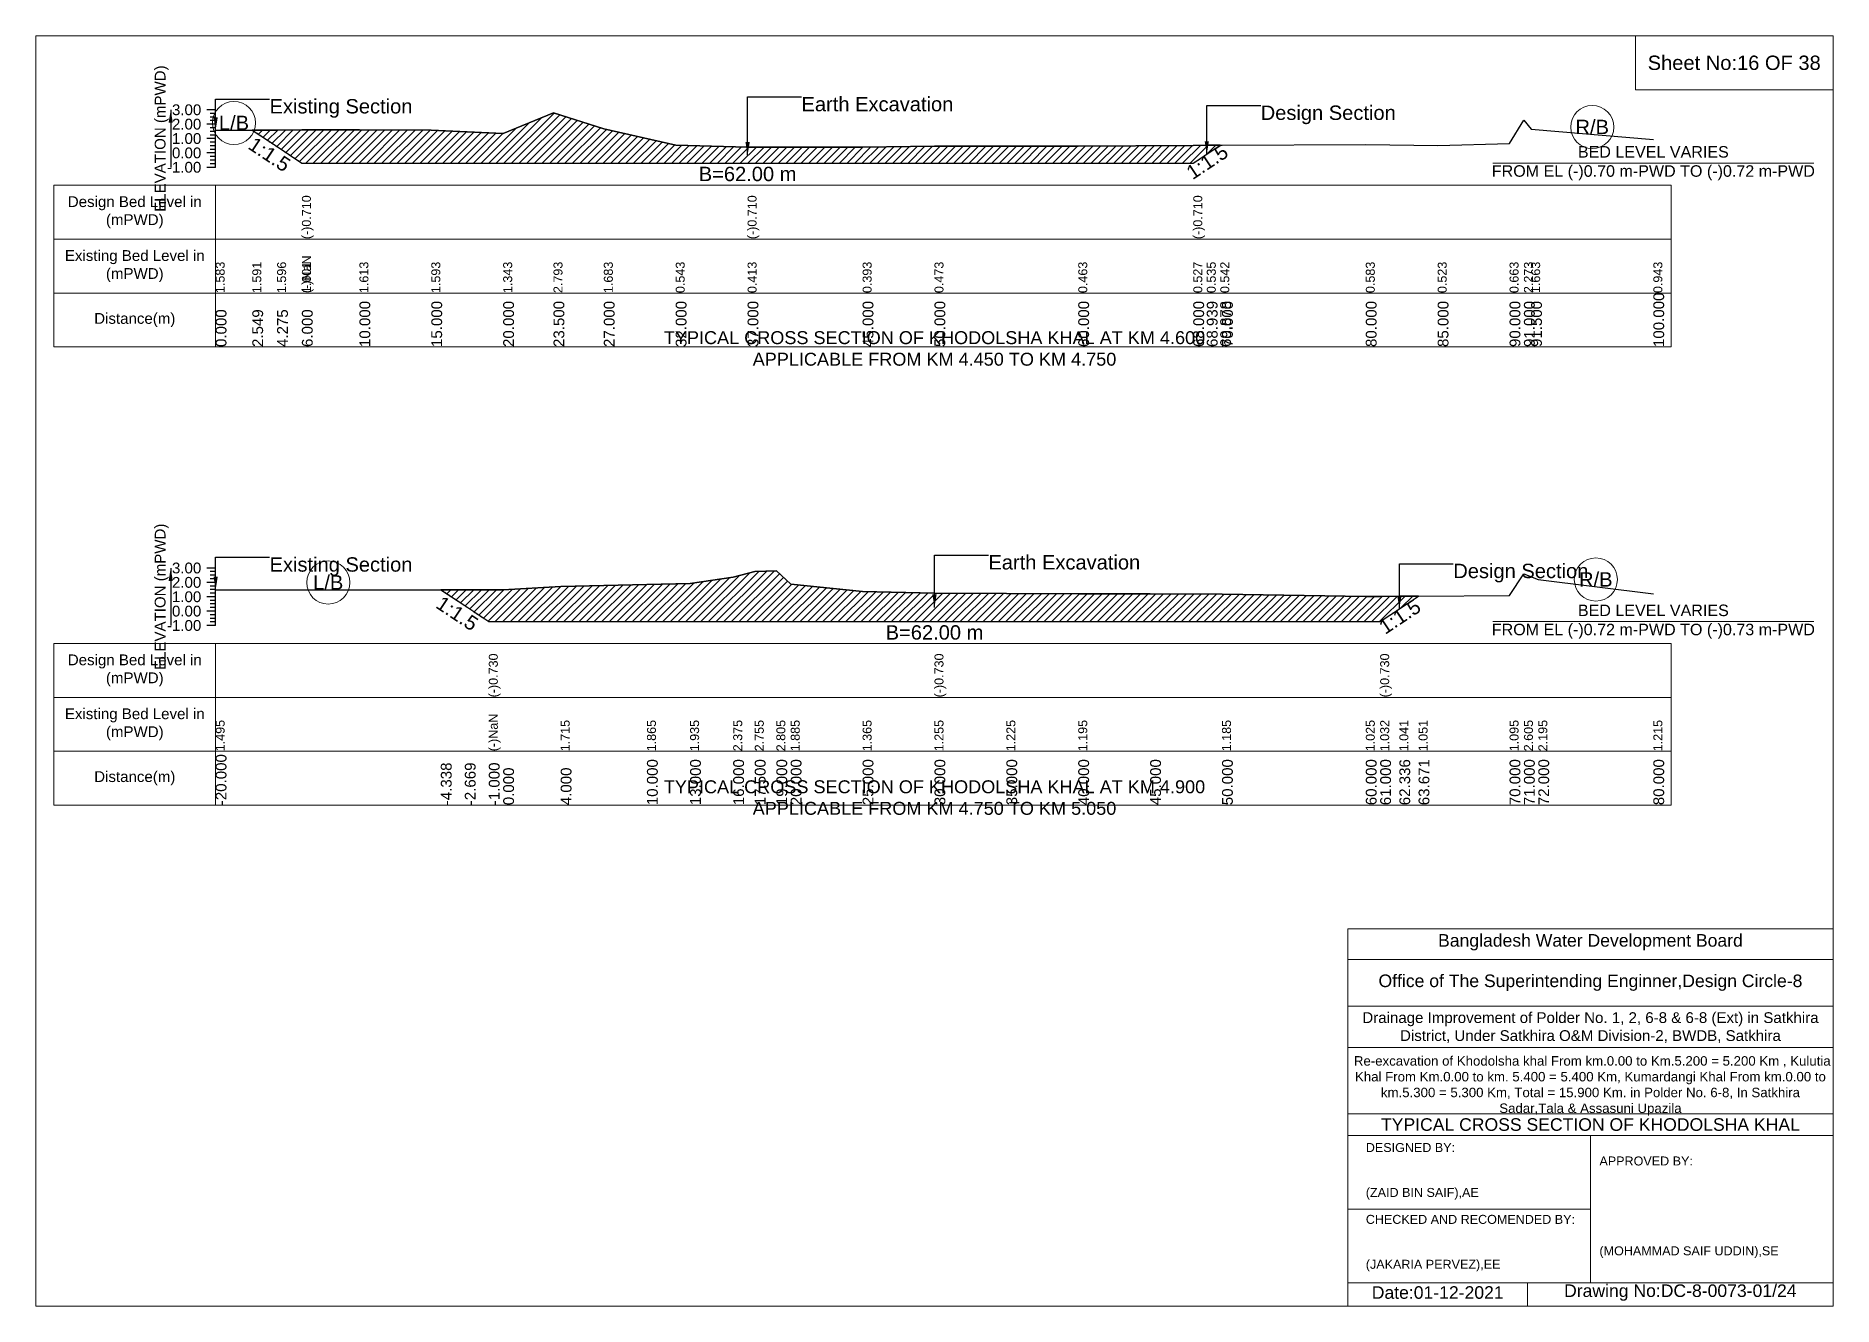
# Model space of a CAD drawing. Header units: inches. Extents: x 93000 to 476000, y -4242 to 0.
# Drawn here: x 250000 to 256000, y -4242 to 0 of the extents above; entities that cross this region are included whole.
import ezdxf

# ---------------------------------------------------------------- set-up
doc = ezdxf.new("R2010")
doc.units = ezdxf.units.IN
doc.header["$LTSCALE"] = 7
doc.header["$MEASUREMENT"] = 0
doc.linetypes.add('DASHED', pattern=[0.75, 0.5, -0.25])
for name, color, linetype, lineweight in [('Cross section Data Border', 7, 'Continuous', 9), ('Cross Section Labels', 7, 'Continuous', 9), ('Design_Bed_Level for Xsection', 7, 'DASHED', 25), ('Existing_Bed_Level for Xsection', 7, 'Continuous', 25), ('Long Section Labels', 7, 'Continuous', 9)]:
    doc.layers.add(name, color=color, linetype=linetype, lineweight=lineweight)
doc.styles.get("Standard").update_dxf_attribs({"font": 'arial.ttf'})
doc.dimstyles.get("Standard").update_dxf_attribs({"dimtxt": 0.18, "dimasz": 0.18, "dimexe": 0.18, "dimexo": 0.0625, "dimgap": 0.09, "dimtad": 0, "dimtih": 1, "dimtoh": 1, "dimdec": 4, "dimzin": 0, "dimdsep": 46, "dimtxsty": 'Standard', "dimcen": 0.09, "dimadec": 0, "dimazin": 0, "dimtfac": 1, "dimtdec": 4, "dimtofl": 0, "dimtmove": 0, "dimatfit": 3, "dimfxl": 1, "dimtolj": 1, "dimtzin": 0, "dimarcsym": 0})

msp = doc.modelspace()

# ---------------------------------------------------------------- texts
at = {"layer": 'Cross section Data Border', "attachment_point": 5}
for s, insert, char_height in [('Sheet No:16 OF 38', (255670, -90), 48), ('Bangladesh Water Development Board', (255190, -3027), 42), ('Office of The Superintending Enginner,Design Circle-8', (255190, -3162), 42)]:
    msp.add_mtext(s, dxfattribs=dict(at, insert=insert, char_height=char_height))
at = {"layer": 'Cross section Data Border'}
for s, insert, char_height, width, attachment_point in [('Design Bed Level in (mPWD)', (250330, -588.9), 36, 480, 5), ('Existing Bed Level in (mPWD)', (250330, -768.9), 36, 480, 5), ('Distance(m)', (250330, -948.9), 36, 480, 5), ('Design Bed Level in (mPWD)', (250330, -2119.2), 36, 480, 5), ('Existing Bed Level in (mPWD)', (250330, -2299.2), 36, 480, 5), ('Distance(m)', (250330, -2479.2), 36, 480, 5), ('Drainage Improvement of Polder No. 1, 2, 6-8 & 6-8 (Ext) in Satkhira District, Under Satkhira O&M Division-2, BWDB, Satkhira', (255190, -3312), 36, 1680, 5), (' Re-excavation of Khodolsha khal From km.0.00 to Km.5.200 = 5.200 Km , Kulutia Khal From Km.0.00 to km. 5.400 = 5.400 Km, Kumardangi Khal From km.0.00 to km.5.300 = 5.300 Km, Total = 15.900 Km. in Polder No. 6-8, In Satkhira Sadar,Tala & Assasuni Upazila', (255190, -3507), 31.6143, 1620, 5), ('TYPICAL CROSS SECTION OF KHODOLSHA KHAL', (255190, -3636), 42, 1680, 5), ('DESIGNED BY:^J^J^J(ZAID BIN SAIF),AE', (254440, -3792), 30, 840, 4), ('APPROVED BY:^J^J^J^J^J^J(MOHAMMAD SAIF UDDIN),SE', (255220, -3912), 30, 840, 4), ('CHECKED AND RECOMENDED BY:^J^J^J(JAKARIA PERVEZ),EE', (254440, -4032), 30, 840, 4), ('Date:01-12-2021', (254680, -4197), 42, 840, 5), ('Drawing No:DC-8-0073-01/24', (255490, -4197), 42, 1320, 5)]:
    msp.add_mtext(s, dxfattribs=dict(at, insert=insert, char_height=char_height, width=width, attachment_point=attachment_point))
at = {"layer": 'Cross Section Labels'}
for s, insert, char_height, attachment_point in [('Existing Section', (250780, -210.9), 48, 1), ('Earth Excavation', (252556, -203.7), 48, 1), ('Design Section', (254089.1, -232.5), 48, 1), ('L/B', (250661.2, -290.7), 48, 5), ('R/B', (255196, -304.3), 48, 5), ('BED LEVEL VARIES ^JFROM EL (-)0.70 m-PWD TO (-)0.72 m-PWD', (255400, -424.9), 38.4, 5), ('B=62.00 m', (252376, -436.9), 48, 2), ('TYPICAL CROSS SECTION OF KHODOLSHA KHAL AT KM 4.600^JAPPLICABLE FROM KM 4.450 TO KM 4.750', (253000, -1044), 43.2, 5), ('Existing Section', (250780, -1741.2), 48, 1), ('Earth Excavation', (253180, -1734), 48, 1), ('L/B', (250975.9, -1825.4), 48, 5), ('Design Section', (254732.1, -1762.8), 48, 1), ('R/B', (255208, -1815.4), 48, 5), ('BED LEVEL VARIES ^JFROM EL (-)0.72 m-PWD TO (-)0.73 m-PWD', (255400, -1956.2), 38.4, 5), ('B=62.00 m', (253000, -1968.2), 48, 2), ('TYPICAL CROSS SECTION OF KHODOLSHA KHAL AT KM 4.900^JAPPLICABLE FROM KM 4.750 TO KM 5.050', (253000, -2544), 43.2, 5)]:
    msp.add_mtext(s, dxfattribs=dict(at, insert=insert, char_height=char_height, attachment_point=attachment_point))
at = {"layer": 'Cross Section Labels', "char_height": 48, "attachment_point": 2}
for insert, rotation in [((250793.2, -375.7), 326.30993), ((253897.1, -400.9), 33.69007), ((251419.9, -1908.8), 326.30993), ((254540.1, -1919.5), 33.69007)]:
    msp.add_mtext('1:1.5', dxfattribs=dict(at, insert=insert, rotation=rotation))
at = {"layer": 'Existing_Bed_Level for Xsection', "char_height": 36, "attachment_point": 5, "rotation": 90}
for insert in [(250420, -342.9), (250420, -1873.2)]:
    msp.add_mtext('ELEVATION (mPWD)', dxfattribs=dict(at, insert=insert))
at = {"layer": 'Existing_Bed_Level for Xsection', "char_height": 36, "attachment_point": 6}
for s, insert in [('3.00', (250552, -246.9)), ('2.00', (250552, -294.9)), ('1.00', (250552, -342.9)), ('0.00', (250552, -390.9)), ('-1.00', (250552, -438.9)), ('3.00', (250552, -1777.2)), ('2.00', (250552, -1825.2)), ('1.00', (250552, -1873.2)), ('0.00', (250552, -1921.2)), ('-1.00', (250552, -1969.2))]:
    msp.add_mtext(s, dxfattribs=dict(at, insert=insert))
at = {"layer": 'Long Section Labels', "attachment_point": 1, "rotation": 90}
for s, insert, char_height in [('(-)0.710', (250888, -678.9), 30), ('(-)0.710', (252376, -678.9), 30), ('(-)0.710', (253864, -678.9), 30), ('1.583', (250600, -858.9), 30), ('1.591', (250722.4, -858.9), 30), ('1.596', (250805.2, -858.9), 30), ('(-)NaN', (250888, -858.9), 30), ('(-)NaN', (250888, -858.9), 30), ('1.601', (250888, -858.9), 30), ('1.601', (250888, -858.9), 30), ('1.613', (251080, -858.9), 30), ('1.593', (251320, -858.9), 30), ('1.343', (251560, -858.9), 30), ('2.793', (251728, -858.9), 30), ('1.683', (251896, -858.9), 30), ('0.543', (252136, -858.9), 30), ('0.543', (252136, -858.9), 30), ('0.413', (252376, -858.9), 30), ('0.413', (252376, -858.9), 30), ('0.413', (252376, -858.9), 30), ('0.393', (252760, -858.9), 30), ('0.473', (253000, -858.9), 30), ('0.463', (253480, -858.9), 30), ('0.527', (253864, -858.9), 30), ('0.527', (253864, -858.9), 30), ('0.535', (253909.1, -858.9), 30), ('0.542', (253954.1, -858.9), 30), ('0.583', (254440, -858.9), 30), ('0.523', (254680, -858.9), 30), ('0.663', (254920, -858.9), 30), ('2.273', (254968, -858.9), 30), ('1.663', (254992, -858.9), 30), ('0.943', (255400, -858.9), 30), ('10.000', (251080, -1038.9), 36), ('15.000', (251320, -1038.9), 36), ('20.000', (251560, -1038.9), 36), ('23.500', (251728, -1038.9), 36), ('27.000', (251896, -1038.9), 36), ('32.000', (252136, -1038.9), 36), ('37.000', (252376, -1038.9), 36), ('37.000', (252376, -1038.9), 36), ('37.000', (252376, -1038.9), 36), ('45.000', (252760, -1038.9), 36), ('50.000', (253000, -1038.9), 36), ('60.000', (253480, -1038.9), 36), ('68.000', (253864, -1038.9), 36), ('68.000', (253864, -1038.9), 36), ('68.000', (253864, -1038.9), 36), ('68.939', (253909.1, -1038.9), 36), ('69.878', (253954.1, -1038.9), 36), ('70.000', (253960, -1038.9), 36), ('80.000', (254440, -1038.9), 36), ('85.000', (254680, -1038.9), 36), ('90.000', (254920, -1038.9), 36), ('91.000', (254968, -1038.9), 36), ('91.500', (254992, -1038.9), 36), ('100.000', (255400, -1038.9), 36), ('0.000', (250600, -1038.9), 36), ('2.549', (250722.4, -1038.9), 36), ('4.275', (250805.2, -1038.9), 36), ('6.000', (250888, -1038.9), 36), ('6.000', (250888, -1038.9), 36), ('6.000', (250888, -1038.9), 36), ('(-)0.730', (251512, -2209.2), 30), ('(-)0.730', (253000, -2209.2), 30), ('(-)0.730', (254488, -2209.2), 30), ('(-)NaN', (251512, -2389.2), 30), ('1.495', (250600, -2389.2), 30), ('1.495', (250600, -2389.2), 30), ('1.495', (250600, -2389.2), 30), ('1.495', (250600, -2389.2), 30), ('1.495', (250600, -2389.2), 30), ('1.495', (250600, -2389.2), 30), ('1.715', (251752, -2389.2), 30), ('1.865', (252040, -2389.2), 30), ('1.935', (252184, -2389.2), 30), ('2.375', (252328, -2389.2), 30), ('2.755', (252400, -2389.2), 30), ('2.805', (252472, -2389.2), 30), ('1.885', (252520, -2389.2), 30), ('1.365', (252760, -2389.2), 30), ('1.255', (253000, -2389.2), 30), ('1.255', (253000, -2389.2), 30), ('1.255', (253000, -2389.2), 30), ('1.225', (253240, -2389.2), 30), ('1.195', (253480, -2389.2), 30), ('1.195', (253480, -2389.2), 30), ('1.185', (253960, -2389.2), 30), ('1.025', (254440, -2389.2), 30), ('1.032', (254488, -2389.2), 30), ('1.032', (254488, -2389.2), 30), ('1.032', (254488, -2389.2), 30), ('1.041', (254552.1, -2389.2), 30), ('1.051', (254616.2, -2389.2), 30), ('1.095', (254920, -2389.2), 30), ('2.605', (254968, -2389.2), 30), ('2.195', (255016, -2389.2), 30), ('1.215', (255400, -2389.2), 30), ('-20.000', (250600, -2569.2), 36), ('-4.338', (251351.8, -2569.2), 36), ('-2.669', (251431.9, -2569.2), 36), ('-1.000', (251512, -2569.2), 36), ('-1.000', (251512, -2569.2), 36), ('-1.000', (251512, -2569.2), 36), ('0.000', (251560, -2569.2), 36), ('4.000', (251752, -2569.2), 36), ('10.000', (252040, -2569.2), 36), ('13.000', (252184, -2569.2), 36), ('16.000', (252328, -2569.2), 36), ('17.500', (252400, -2569.2), 36), ('19.000', (252472, -2569.2), 36), ('20.000', (252520, -2569.2), 36), ('25.000', (252760, -2569.2), 36), ('30.000', (253000, -2569.2), 36), ('30.000', (253000, -2569.2), 36), ('30.000', (253000, -2569.2), 36), ('35.000', (253240, -2569.2), 36), ('40.000', (253480, -2569.2), 36), ('45.000', (253720, -2569.2), 36), ('50.000', (253960, -2569.2), 36), ('60.000', (254440, -2569.2), 36), ('61.000', (254488, -2569.2), 36), ('61.000', (254488, -2569.2), 36), ('61.000', (254488, -2569.2), 36), ('62.336', (254552.1, -2569.2), 36), ('63.671', (254616.2, -2569.2), 36), ('70.000', (254920, -2569.2), 36), ('71.000', (254968, -2569.2), 36), ('72.000', (255016, -2569.2), 36), ('80.000', (255400, -2569.2), 36)]:
    msp.add_mtext(s, dxfattribs=dict(at, insert=insert, char_height=char_height))

# ---------------------------------------------------------------- hatches: boundary and pattern name
at = {"layer": 'Existing_Bed_Level for Xsection'}
h = msp.add_hatch(dxfattribs=at)
h.set_pattern_fill('ANSI31', color=256, scale=144, style=0)
h.paths.add_polyline_path([(250722.4, -314.5), (250805.2, -369.7), (250888, -424.9), (251080, -424.9), (251320, -424.9), (251560, -424.9), (251728, -424.9), (251896, -424.9), (252136, -424.9), (252376, -424.9), (252760, -424.9), (253000, -424.9), (253480, -424.9), (253864, -424.9), (253909.1, -394.9), (253954.1, -364.8), (253909.1, -365.2), (253864, -365.6), (253480, -368.6), (253000, -368.2), (252760, -372), (252376, -371), (252136, -364.8), (251896, -310.1), (251728, -256.8), (251560, -326.4), (251320, -314.4), (251080, -313.4), (250888, -314), (250805.2, -314.3)])
h = msp.add_hatch(dxfattribs=at)
h.set_pattern_fill('ANSI31', color=256, scale=144, style=0)
h.paths.add_polyline_path([(251351.8, -1849.4), (251431.9, -1902.8), (251512, -1956.2), (251560, -1956.2), (251752, -1956.2), (252040, -1956.2), (252184, -1956.2), (252328, -1956.2), (252400, -1956.2), (252472, -1956.2), (252520, -1956.2), (252760, -1956.2), (253000, -1956.2), (253240, -1956.2), (253480, -1956.2), (253720, -1956.2), (253960, -1956.2), (254440, -1956.2), (254488, -1956.2), (254552.1, -1913.5), (254616.2, -1870.8), (254552.1, -1871.2), (254488, -1871.7), (254440, -1872), (253960, -1864.3), (253720, -1863.8), (253480, -1863.8), (253240, -1862.4), (253000, -1861), (252760, -1855.7), (252520, -1830.7), (252472, -1786.6), (252400, -1789), (252328, -1807.2), (252184, -1828.3), (252040, -1831.7), (251752, -1838.9), (251560, -1849.4), (251512, -1849.4), (251431.9, -1849.4)])

# ---------------------------------------------------------------- linework, layer by layer
at = {"layer": 'Cross section Data Border'}
for points in [[(250000, 0), (256000, 0), (256000, -4242), (250000, -4242)], [(255340, 0), (256000, 0), (256000, -180), (255340, -180)], [(250060, -498.9), (255460, -498.9), (255460, -1038.9), (250060, -1038.9)], [(250060, -2029.2), (255460, -2029.2), (255460, -2569.2), (250060, -2569.2)]]:
    msp.add_lwpolyline(points, close=True, dxfattribs=at)
for points in [[(250600, -498.9), (250600, -1038.9)], [(250060, -678.9), (255460, -678.9)], [(250060, -858.9), (255460, -858.9)], [(250600, -2029.2), (250600, -2569.2)], [(250060, -2209.2), (255460, -2209.2)], [(250060, -2389.2), (255460, -2389.2)], [(254380, -4242), (254380, -2982), (256000, -2982)], [(254380, -3084), (256000, -3084)], [(254380, -3240), (256000, -3240)], [(254380, -3378), (256000, -3378)], [(254380, -3600), (256000, -3600)], [(254380, -3672), (256000, -3672)], [(255190, -3672), (255190, -4164)], [(254380, -3918), (255190, -3918)], [(254380, -4164), (256000, -4164)], [(254980, -4164), (254980, -4242)]]:
    msp.add_lwpolyline(points, dxfattribs=at)
at = {"layer": 'Cross Section Labels'}
for points in [[(254864.2, -424.9), (255935.8, -424.9)], [(254864.2, -1956.2), (255935.8, -1956.2)]]:
    msp.add_lwpolyline(points, dxfattribs=at)
for centre in [(250661.2, -290.7), (255196, -304.3), (250975.9, -1825.4), (255208, -1815.4)]:
    msp.add_circle(centre, 72, dxfattribs=at)
at = {"layer": 'Design_Bed_Level for Xsection'}
for points in [[(250722.4, -314.5), (250805.2, -369.7), (250888, -424.9), (252376, -424.9), (253864, -424.9), (253909.1, -394.9), (253954.1, -364.8)], [(251351.8, -1849.4), (251431.9, -1902.8), (251512, -1956.2), (253000, -1956.2), (254488, -1956.2), (254552.1, -1913.5), (254616.2, -1870.8)]]:
    msp.add_lwpolyline(points, dxfattribs=at)
at = {"layer": 'Existing_Bed_Level for Xsection'}
for points in [[(250600, -246.9), (250570, -246.9)], [(250600, -294.9), (250570, -294.9)], [(250600, -258.9), (250582, -258.9)], [(250600, -270.9), (250582, -270.9)], [(250600, -282.9), (250582, -282.9)], [(250600, -438.9), (250600, -390.9), (250600, -342.9), (250600, -294.9), (250600, -246.9)], [(250600, -314.9), (250722.4, -314.5), (250805.2, -314.3), (250888, -314), (250888, -314), (251080, -313.4), (251320, -314.4), (251560, -326.4), (251728, -256.8), (251896, -310.1), (252136, -364.8), (252376, -371), (252376, -371), (252760, -372), (253000, -368.2), (253480, -368.6), (253864, -365.6), (253864, -365.6), (253909.1, -365.2), (253954.1, -364.8), (253960, -364.8), (254440, -362.9), (254680, -365.8), (254920, -359), (254968, -281.8), (254992, -311), (255400, -345.6)], [(250600, -342.9), (250570, -342.9)], [(250600, -306.9), (250582, -306.9)], [(250600, -318.9), (250582, -318.9)], [(250600, -330.9), (250582, -330.9)], [(250600, -354.9), (250582, -354.9)], [(250600, -390.9), (250570, -390.9)], [(250600, -366.9), (250582, -366.9)], [(250600, -378.9), (250582, -378.9)], [(250600, -402.9), (250582, -402.9)], [(250600, -414.9), (250582, -414.9)], [(250600, -438.9), (250570, -438.9)], [(250600, -426.9), (250582, -426.9)], [(250600, -1777.2), (250570, -1777.2)], [(250600, -1789.2), (250582, -1789.2)], [(250600, -1969.2), (250600, -1921.2), (250600, -1873.2), (250600, -1825.2), (250600, -1777.2)], [(250600, -1849.4), (251351.8, -1849.4), (251431.9, -1849.4), (251512, -1849.4), (251512, -1849.4), (251560, -1849.4), (251752, -1838.9), (252040, -1831.7), (252184, -1828.3), (252328, -1807.2), (252400, -1789), (252472, -1786.6), (252520, -1830.7), (252760, -1855.7), (253000, -1861), (253000, -1861), (253240, -1862.4), (253480, -1863.8), (253720, -1863.8), (253960, -1864.3), (254440, -1872), (254488, -1871.7), (254488, -1871.7), (254552.1, -1871.2), (254616.2, -1870.8), (254920, -1868.6), (254968, -1796.2), (255016, -1815.8), (255400, -1862.9)], [(250600, -1825.2), (250570, -1825.2)], [(250600, -1801.2), (250582, -1801.2)], [(250600, -1813.2), (250582, -1813.2)], [(250600, -1837.2), (250582, -1837.2)], [(250600, -1849.2), (250582, -1849.2)], [(250600, -1873.2), (250570, -1873.2)], [(250600, -1861.2), (250582, -1861.2)], [(250600, -1885.2), (250582, -1885.2)], [(250600, -1897.2), (250582, -1897.2)], [(250600, -1909.2), (250582, -1909.2)], [(250600, -1921.2), (250570, -1921.2)], [(250600, -1969.2), (250570, -1969.2)], [(250600, -1933.2), (250582, -1933.2)], [(250600, -1945.2), (250582, -1945.2)], [(250600, -1957.2), (250582, -1957.2)]]:
    msp.add_lwpolyline(points, dxfattribs=at)
for points in [[(250722.4, -314.5), (250722.4, -314.5), (250805.2, -369.7), (250888, -424.9), (250888, -424.9), (251080, -424.9), (251320, -424.9), (251560, -424.9), (251728, -424.9), (251896, -424.9), (252136, -424.9), (252376, -424.9), (252376, -424.9), (252760, -424.9), (253000, -424.9), (253480, -424.9), (253864, -424.9), (253864, -424.9), (253909.1, -394.9), (253954.1, -364.8), (253954.1, -364.8), (253954.1, -364.8), (253909.1, -365.2), (253864, -365.6), (253864, -365.6), (253480, -368.6), (253000, -368.2), (252760, -372), (252376, -371), (252376, -371), (252136, -364.8), (251896, -310.1), (251728, -256.8), (251560, -326.4), (251320, -314.4), (251080, -313.4), (250888, -314), (250888, -314), (250805.2, -314.3), (250722.4, -314.5)], [(251351.8, -1849.4), (251351.8, -1849.4), (251431.9, -1902.8), (251512, -1956.2), (251512, -1956.2), (251560, -1956.2), (251752, -1956.2), (252040, -1956.2), (252184, -1956.2), (252328, -1956.2), (252400, -1956.2), (252472, -1956.2), (252520, -1956.2), (252760, -1956.2), (253000, -1956.2), (253000, -1956.2), (253240, -1956.2), (253480, -1956.2), (253720, -1956.2), (253960, -1956.2), (254440, -1956.2), (254488, -1956.2), (254488, -1956.2), (254552.1, -1913.5), (254616.2, -1870.8), (254552.1, -1871.2), (254488, -1871.7), (254488, -1871.7), (254440, -1872), (253960, -1864.3), (253720, -1863.8), (253480, -1863.8), (253240, -1862.4), (253000, -1861), (253000, -1861), (252760, -1855.7), (252520, -1830.7), (252472, -1786.6), (252400, -1789), (252328, -1807.2), (252184, -1828.3), (252040, -1831.7), (251752, -1838.9), (251560, -1849.4), (251512, -1849.4), (251512, -1849.4), (251431.9, -1849.4), (251351.8, -1849.4)]]:
    msp.add_lwpolyline(points, close=True, dxfattribs=at)

msp.set_redraw_order([(e.dxf.handle, doc.entitydb.next_handle()) for e in msp.query("TEXT MTEXT ATTDEF DIMENSION ARC_DIMENSION")])  # texts and dimensions are drawn at this point

# ---------------------------------------------------------------- leaders
at = {"layer": 'Cross Section Labels', "annotation_type": 0, "has_hookline": 1, "hookline_direction": 0}
for points, text_width in [([(250600, -314.9), (250600, -210.9), (250779.9, -210.9)], 467.2), ([(252376, -398), (252376, -203.7), (252555.9, -203.7)], 497), ([(253909.1, -394.9), (253909.1, -232.5), (254089, -232.5)], 441.2), ([(253000, -1908.6), (253000, -1734), (253179.9, -1734)], 497), ([(250600, -1849.4), (250600, -1741.2), (250779.9, -1741.2)], 467.2), ([(254552.1, -1913.5), (254552.1, -1762.8), (254732, -1762.8)], 441.2)]:
    msp.add_leader(points, dimstyle='Standard', override={"dimasz": 43.2}, dxfattribs=dict(at, text_width=text_width))
at = {"layer": 'Existing_Bed_Level for Xsection'}
for points in [[(250450, -246.9), (250450, -438.9)], [(250450, -1777.2), (250450, -1969.2)]]:
    msp.add_leader(points, dimstyle='Standard', override={"dimasz": 43.2}, dxfattribs=at)

doc.saveas('drawing.dxf')
